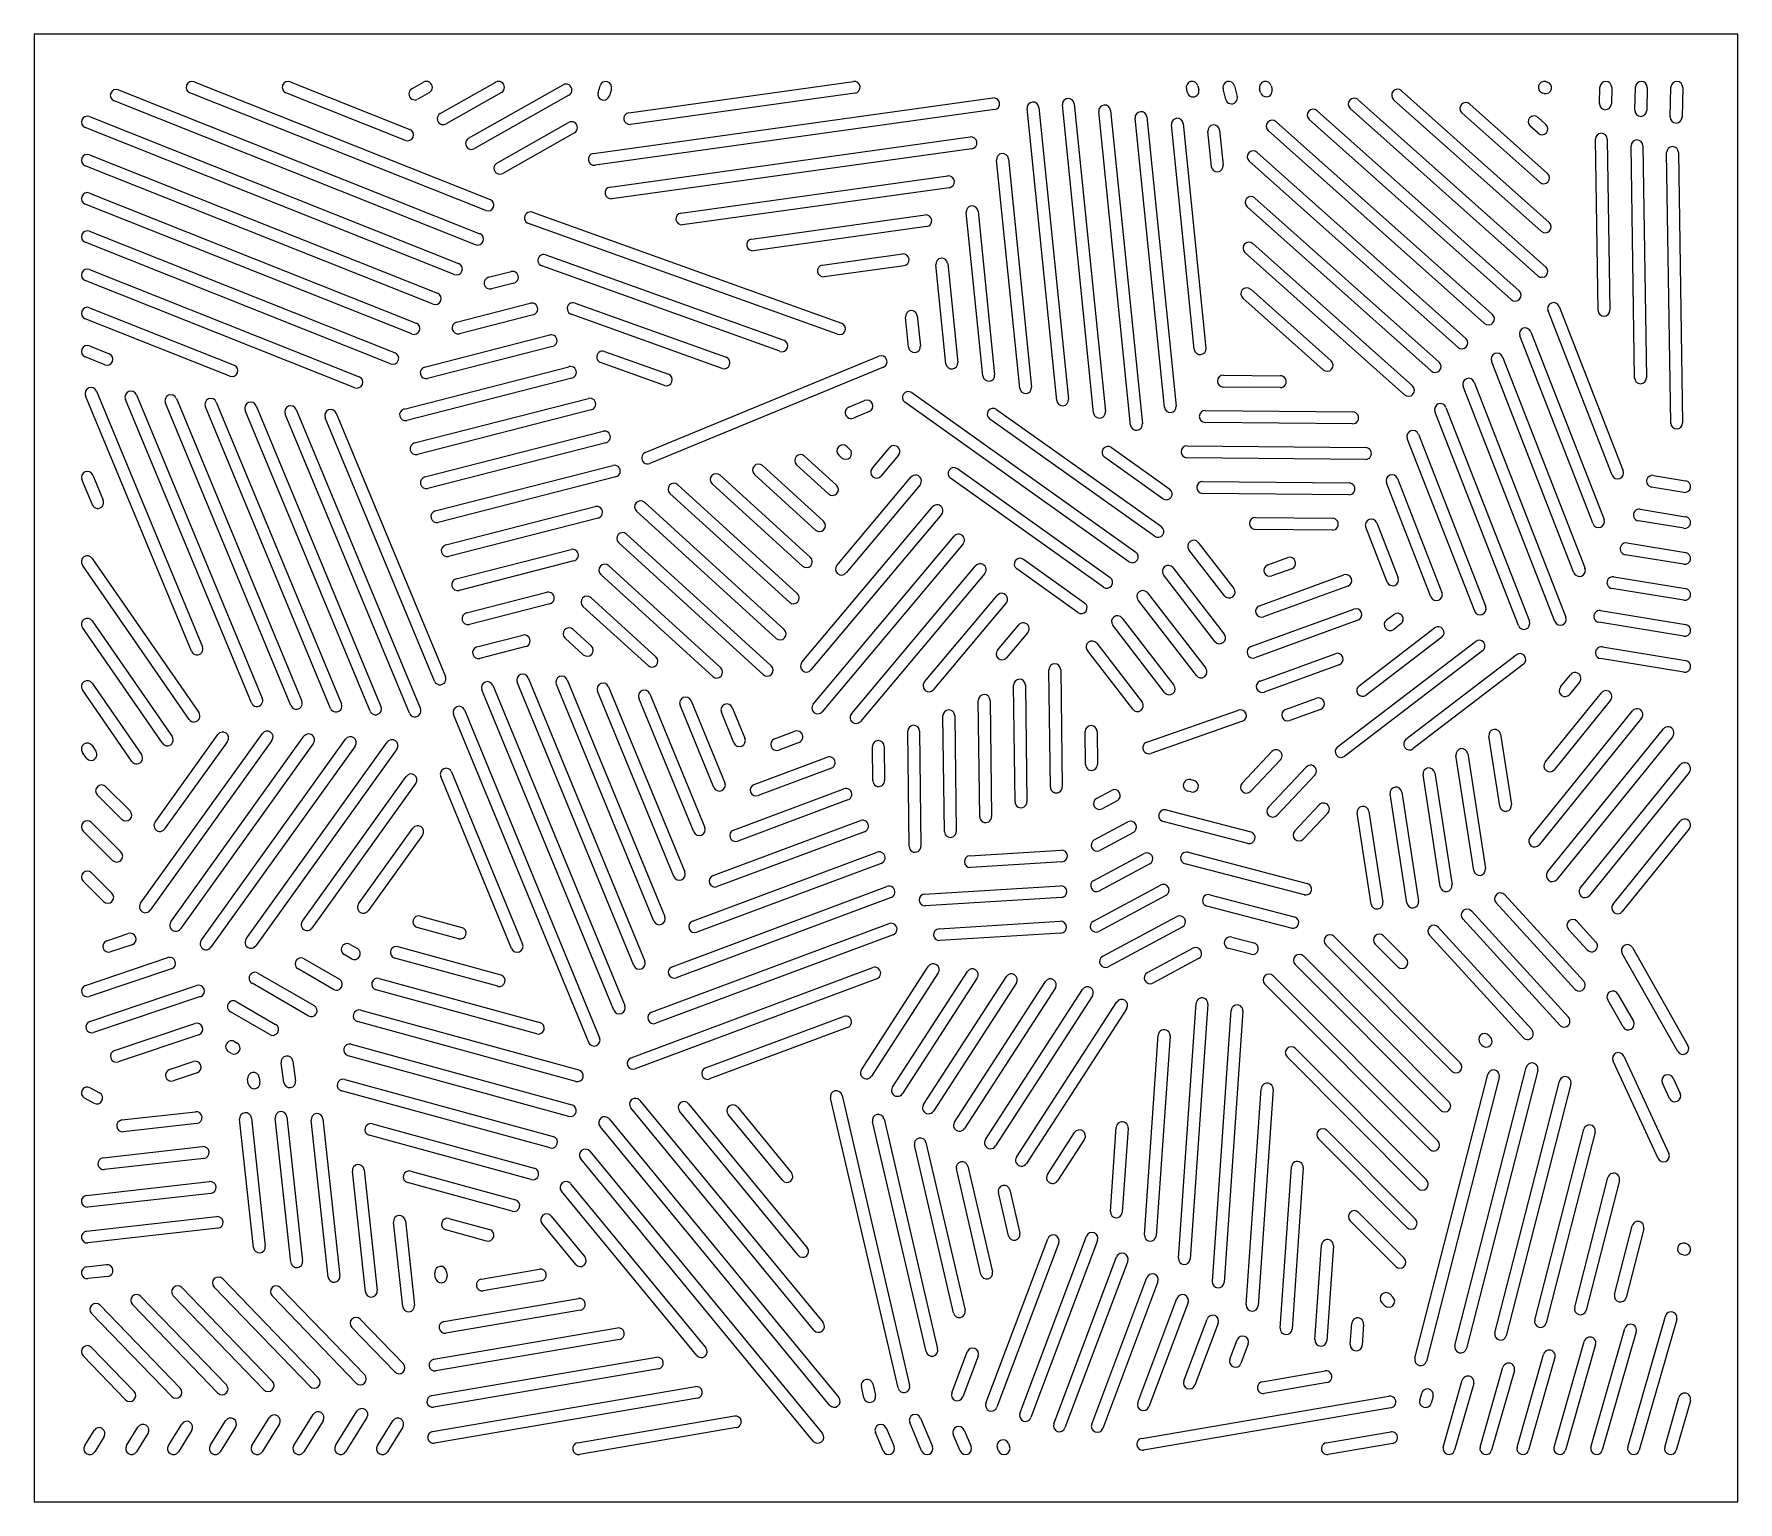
# Model space of a CAD drawing. Header units: inches. Extents: x 0 to 36, y 0 to 31.
import ezdxf

# ---------------------------------------------------------------- set-up
doc = ezdxf.new("R2010")
doc.units = ezdxf.units.IN
doc.layers.add('PROFILE', color=1, linetype='Continuous')
doc.layers.add('SLOTS', color=3, linetype='Continuous')

msp = doc.modelspace()

# ---------------------------------------------------------------- linework, layer by layer
at = {"layer": 'PROFILE'}
msp.add_lwpolyline([(0, 0), (36, 0), (36, 31), (0, 31)], close=True, dxfattribs=at)
at = {"layer": 'SLOTS'}
for p, q in [((3.384, 29.991), (9.638, 27.505)), ((5.414, 29.991), (7.94, 28.987)), ((7.982, 29.844), (8.229, 29.984)), ((8.581, 29.322), (9.753, 29.984)), ((9.18, 28.799), (11.178, 29.927)), ((11.916, 29.766), (11.959, 29.91)), ((12.565, 29.339), (17.311, 29.999)), ((24.59, 29.906), (24.609, 29.829)), ((25.363, 29.906), (25.42, 29.681)), ((26.137, 29.906), (26.156, 29.831)), ((31.938, 29.996), (31.971, 29.988)), ((9.327, 26.552), (1.69, 29.589)), ((1.782, 29.821), (9.419, 26.785)), ((9.546, 27.273), (3.292, 29.759)), ((7.847, 28.755), (5.322, 29.759)), ((8.352, 29.766), (8.105, 29.627)), ((9.876, 29.766), (8.704, 29.104)), ((11.301, 29.71), (9.303, 28.581)), ((11.818, 28.478), (20.259, 29.651)), ((12.199, 29.84), (12.156, 29.695)), ((17.345, 29.751), (12.599, 29.091)), ((21.975, 29.529), (22.636, 23.028)), ((24.367, 29.768), (24.347, 29.844)), ((25.178, 29.62), (25.121, 29.844)), ((25.914, 29.769), (25.895, 29.844)), ((27.975, 29.615), (31.941, 26.081)), ((31.846, 26.836), (28.726, 29.615)), ((28.892, 29.802), (32.012, 27.022)), ((30.334, 29.522), (31.978, 28.057)), ((31.909, 29.746), (31.877, 29.754)), ((33.076, 29.531), (33.084, 29.878)), ((33.334, 29.872), (33.326, 29.525)), ((33.823, 29.39), (33.834, 29.878)), ((34.084, 29.872), (34.073, 29.385)), ((34.57, 29.249), (34.584, 29.878)), ((34.834, 29.872), (34.82, 29.244)), ((1.171, 29.257), (8.971, 26.156)), ((20.294, 29.404), (11.852, 28.23)), ((21.607, 23.262), (20.981, 29.427)), ((21.229, 29.452), (21.855, 23.287)), ((22.387, 23.003), (21.727, 29.504)), ((23.167, 22.744), (22.495, 29.364)), ((22.743, 29.389), (23.416, 22.769)), ((23.883, 23.119), (23.263, 29.224)), ((23.511, 29.249), (24.131, 23.144)), ((31.211, 25.392), (26.942, 29.196)), ((27.108, 29.382), (31.377, 25.579)), ((31.775, 25.895), (27.808, 29.428)), ((31.812, 27.871), (30.168, 29.335)), ((31.777, 29.241), (31.944, 29.092)), ((8.879, 25.924), (1.079, 29.024)), ((9.779, 28.276), (11.295, 29.132)), ((11.418, 28.915), (9.902, 28.058)), ((12.173, 27.77), (19.781, 28.828)), ((24.512, 24.343), (24.031, 29.084)), ((24.28, 29.109), (24.761, 24.368)), ((24.874, 28.204), (24.799, 28.944)), ((25.048, 28.969), (25.123, 28.229)), ((30.648, 24.89), (26.076, 28.963)), ((26.242, 29.15), (30.814, 25.076)), ((31.777, 28.906), (31.61, 29.055)), ((1.171, 28.45), (8.523, 25.527)), ((19.816, 28.58), (12.207, 27.522)), ((25.841, 28.502), (30.251, 24.574)), ((33.044, 25.164), (32.99, 28.779)), ((33.239, 28.783), (33.294, 25.168)), ((33.815, 23.738), (33.742, 28.638)), ((33.992, 28.641), (34.065, 23.742)), ((34.58, 22.783), (34.494, 28.496)), ((34.744, 28.5), (34.829, 22.787)), ((8.431, 25.295), (1.079, 28.217)), ((20.826, 23.521), (20.337, 28.34)), ((20.586, 28.365), (21.075, 23.546)), ((30.084, 24.387), (25.675, 28.315)), ((13.668, 27.221), (19.303, 28.004)), ((19.337, 27.756), (13.702, 26.973)), ((7.982, 24.666), (1.079, 27.41)), ((1.171, 27.643), (8.075, 24.898)), ((25.796, 27.538), (29.687, 24.071)), ((16.976, 24.659), (10.445, 27.001)), ((10.53, 27.237), (17.061, 24.894)), ((15.163, 26.671), (18.825, 27.18)), ((20.046, 23.78), (19.696, 27.234)), ((19.944, 27.26), (20.295, 23.805)), ((29.521, 23.885), (25.63, 27.351)), ((1.171, 26.836), (7.626, 24.269)), ((18.859, 26.933), (15.197, 26.424)), ((7.534, 24.037), (1.079, 26.603)), ((10.811, 26.339), (15.841, 24.535)), ((16.658, 26.122), (18.347, 26.357)), ((28.957, 23.382), (25.585, 26.387)), ((25.751, 26.574), (29.124, 23.569)), ((1.171, 26.028), (6.867, 23.764)), ((9.602, 25.863), (10.077, 25.984)), ((15.756, 24.3), (10.726, 26.104)), ((18.381, 26.109), (16.692, 25.874)), ((19.266, 24.039), (19.054, 26.129)), ((19.303, 26.154), (19.515, 24.065)), ((6.775, 23.532), (1.079, 25.796)), ((10.139, 25.742), (9.664, 25.621)), ((25.705, 25.61), (27.405, 24.096)), ((1.171, 25.221), (4.226, 24.007)), ((8.927, 24.915), (10.485, 25.315)), ((11.433, 25.319), (14.621, 24.176)), ((27.238, 23.909), (25.539, 25.423)), ((32.22, 25.248), (33.575, 21.777)), ((4.134, 23.774), (1.079, 24.989)), ((10.548, 25.073), (8.989, 24.673)), ((14.537, 23.94), (11.348, 25.084)), ((18.477, 24.386), (18.412, 25.024)), ((18.661, 25.049), (18.726, 24.412)), ((33.342, 21.686), (31.988, 25.157)), ((8.252, 23.968), (10.894, 24.645)), ((32.939, 20.656), (31.39, 24.625)), ((31.623, 24.715), (33.172, 20.746)), ((1.493, 24.017), (1.079, 24.182)), ((1.171, 24.414), (1.586, 24.249)), ((10.956, 24.403), (8.314, 23.726)), ((12.055, 24.299), (13.401, 23.816)), ((12.914, 22.161), (17.85, 24.195)), ((31.026, 24.183), (32.769, 19.715)), ((7.817, 23.082), (11.302, 23.976)), ((13.317, 23.581), (11.97, 24.064)), ((17.945, 23.963), (13.009, 21.93)), ((25.129, 23.796), (26.332, 23.785)), ((32.536, 19.625), (30.793, 24.092)), ((1.317, 23.459), (3.558, 18.06)), ((11.364, 23.734), (7.879, 22.84)), ((18.543, 23.428), (23.277, 20.061)), ((26.33, 23.535), (25.127, 23.546)), ((32.133, 18.594), (30.196, 23.559)), ((30.429, 23.65), (32.366, 18.685)), ((3.327, 17.964), (1.087, 23.363)), ((4.591, 16.876), (1.931, 23.286)), ((2.162, 23.381), (4.822, 16.972)), ((5.427, 16.818), (2.775, 23.208)), ((3.006, 23.304), (5.658, 16.914)), ((6.263, 16.76), (3.619, 23.13)), ((3.85, 23.226), (6.494, 16.856)), ((7.099, 16.702), (4.463, 23.053)), ((4.694, 23.149), (7.33, 16.797)), ((5.539, 23.071), (8.162, 16.751)), ((8.037, 22.364), (11.711, 23.306)), ((11.773, 23.064), (8.099, 22.122)), ((17.216, 23.122), (17.548, 23.259)), ((23.132, 19.857), (18.399, 23.225)), ((20.336, 23.073), (23.818, 20.597)), ((24.745, 23.05), (27.861, 23.02)), ((29.832, 23.117), (31.594, 18.599)), ((7.931, 16.655), (5.308, 22.975)), ((8.461, 17.335), (6.152, 22.898)), ((6.383, 22.993), (8.691, 17.431)), ((17.643, 23.028), (17.311, 22.891)), ((23.673, 20.393), (20.191, 22.87)), ((27.859, 22.77), (24.743, 22.8)), ((31.362, 18.508), (29.599, 23.027)), ((8.257, 21.646), (12.021, 22.612)), ((12.083, 22.37), (8.319, 21.404)), ((30.438, 18.811), (29.015, 22.46)), ((29.248, 22.551), (30.671, 18.902)), ((16.28, 22.088), (16.955, 21.474)), ((17.062, 22.052), (17.004, 22.105)), ((17.172, 22.29), (17.231, 22.237)), ((17.705, 21.828), (18.072, 22.265)), ((18.264, 22.104), (17.896, 21.667)), ((23.85, 21.188), (22.618, 22.064)), ((22.763, 22.267), (23.995, 21.391)), ((28.131, 22.017), (24.359, 22.054)), ((24.361, 22.304), (28.133, 22.267)), ((1.24, 21.688), (1.462, 21.155)), ((8.477, 20.928), (12.23, 21.891)), ((12.292, 21.649), (8.539, 20.686)), ((14.496, 21.683), (16.402, 19.948)), ((16.51, 20.526), (15.22, 21.701)), ((15.388, 21.886), (16.679, 20.711)), ((16.786, 21.289), (16.112, 21.903)), ((16.964, 19.78), (18.528, 21.641)), ((22.592, 19.321), (19.363, 21.618)), ((19.508, 21.822), (22.737, 19.525)), ((28.808, 21.614), (29.747, 19.206)), ((34.215, 21.68), (34.895, 21.568)), ((1.231, 21.059), (1.01, 21.592)), ((15.958, 19), (13.436, 21.296)), ((13.604, 21.481), (16.126, 19.185)), ((16.234, 19.763), (14.328, 21.499)), ((18.719, 21.48), (17.155, 19.619)), ((27.781, 21.27), (24.688, 21.3)), ((24.69, 21.55), (27.783, 21.52)), ((29.515, 19.115), (28.575, 21.523)), ((34.855, 21.322), (34.175, 21.433)), ((8.697, 20.211), (11.855, 21.02)), ((15.682, 18.237), (12.729, 20.926)), ((12.897, 21.111), (15.85, 18.422)), ((16.222, 17.732), (18.983, 21.017)), ((33.936, 20.966), (34.895, 20.808)), ((11.917, 20.778), (8.759, 19.968)), ((19.174, 20.856), (16.414, 17.571)), ((27.431, 20.524), (25.804, 20.54)), ((25.807, 20.79), (27.433, 20.774)), ((28.588, 19.427), (28.136, 20.586)), ((28.369, 20.677), (28.821, 19.518)), ((34.855, 20.562), (33.896, 20.719)), ((15.406, 17.475), (12.352, 20.255)), ((12.52, 20.44), (15.574, 17.659)), ((16.46, 16.849), (19.438, 20.393)), ((19.63, 20.233), (16.651, 16.688)), ((24.598, 20.263), (25.349, 19.292)), ((33.657, 20.252), (34.895, 20.048)), ((1.228, 19.927), (3.481, 16.669)), ((8.917, 19.493), (11.345, 20.116)), ((11.407, 19.873), (8.979, 19.251)), ((20.906, 19.907), (22.197, 18.989)), ((25.151, 19.139), (24.401, 20.111)), ((26.068, 19.791), (26.487, 19.944)), ((34.855, 19.802), (33.616, 20.005)), ((3.276, 16.527), (1.022, 19.784)), ((14.339, 17.432), (11.974, 19.585)), ((12.142, 19.769), (14.507, 17.617)), ((17.268, 16.645), (19.894, 19.77)), ((20.085, 19.609), (17.46, 16.484)), ((22.052, 18.785), (20.761, 19.703)), ((24.951, 18.171), (23.864, 19.578)), ((24.062, 19.731), (25.148, 18.324)), ((25.889, 18.928), (27.672, 19.577)), ((26.573, 19.709), (26.153, 19.556)), ((33.378, 19.537), (34.895, 19.288)), ((9.137, 18.775), (10.836, 19.211)), ((11.765, 19.099), (13.14, 17.847)), ((18.812, 17.317), (20.349, 19.146)), ((23.525, 19.199), (24.756, 17.605)), ((27.757, 19.342), (25.975, 18.693)), ((34.855, 19.042), (33.337, 19.291)), ((10.898, 18.968), (9.2, 18.533)), ((12.972, 17.662), (11.597, 18.914)), ((20.541, 18.985), (19.004, 17.156)), ((24.558, 17.452), (23.327, 19.046)), ((25.711, 18.065), (27.884, 18.856)), ((28.575, 18.626), (28.727, 18.742)), ((33.099, 18.823), (34.895, 18.528)), ((2.712, 16.023), (1.022, 18.466)), ((1.228, 18.608), (2.918, 16.165)), ((11.387, 18.428), (11.773, 18.077)), ((20.356, 17.988), (20.805, 18.522)), ((20.996, 18.361), (20.548, 17.827)), ((23.885, 17.096), (22.791, 18.514)), ((22.989, 18.667), (24.083, 17.249)), ((27.969, 18.621), (25.796, 17.83)), ((27.994, 17.237), (29.591, 18.458)), ((28.879, 18.544), (28.727, 18.427)), ((34.855, 18.282), (33.058, 18.577)), ((9.358, 18.057), (10.326, 18.306)), ((10.389, 18.063), (9.42, 17.815)), ((11.605, 17.892), (11.219, 18.243)), ((22.452, 18.134), (23.411, 16.893)), ((27.541, 15.947), (30.454, 18.174)), ((29.743, 18.26), (28.146, 17.038)), ((33.136, 18.057), (34.895, 17.768)), ((23.213, 16.74), (22.254, 17.981)), ((25.905, 17.337), (27.49, 17.914)), ((27.575, 17.679), (25.991, 17.103)), ((30.606, 17.976), (27.693, 15.748)), ((28.986, 16.108), (31.318, 17.891)), ((31.47, 17.692), (29.138, 15.909)), ((34.855, 17.522), (33.095, 17.81)), ((1.228, 17.29), (2.271, 15.782)), ((12.671, 11.327), (10.206, 17.31)), ((10.437, 17.405), (12.902, 11.423)), ((11.266, 17.362), (13.326, 12.363)), ((21.473, 15.096), (21.442, 17.573)), ((21.692, 17.577), (21.723, 15.1)), ((32.25, 17.211), (32.46, 17.47)), ((32.654, 17.312), (32.444, 17.053)), ((2.066, 15.639), (1.022, 17.148)), ((12.247, 10.386), (9.46, 17.151)), ((9.691, 17.247), (12.479, 10.482)), ((13.094, 12.268), (11.035, 17.267)), ((13.518, 13.209), (11.906, 17.12)), ((12.138, 17.216), (13.749, 13.304)), ((13.941, 14.15), (12.778, 16.974)), ((13.009, 17.069), (14.173, 14.245)), ((13.881, 16.922), (14.596, 15.186)), ((19.981, 14.471), (19.95, 16.924)), ((20.2, 16.928), (20.231, 14.474)), ((20.727, 14.784), (20.696, 17.249)), ((20.946, 17.252), (20.977, 14.787)), ((26.444, 16.735), (27.095, 16.972)), ((31.928, 15.622), (33.116, 17.088)), ((33.31, 16.931), (32.122, 15.465)), ((11.718, 9.704), (8.863, 16.632)), ((9.094, 16.727), (11.949, 9.799)), ((14.365, 15.091), (13.65, 16.827)), ((14.788, 16.032), (14.521, 16.68)), ((14.752, 16.775), (15.02, 16.127)), ((19.235, 14.158), (19.204, 16.6)), ((19.454, 16.603), (19.485, 14.161)), ((23.51, 16.045), (25.451, 16.723)), ((27.181, 16.738), (26.53, 16.501)), ((31.607, 14.034), (33.772, 16.706)), ((2.248, 12.642), (4.823, 16.23)), ((2.556, 14.358), (3.884, 16.207)), ((15.646, 16.114), (16.077, 16.275)), ((18.489, 13.846), (18.458, 16.276)), ((18.708, 16.279), (18.739, 13.849)), ((22.217, 15.572), (22.209, 16.269)), ((22.459, 16.272), (22.467, 15.575)), ((25.533, 16.487), (23.593, 15.809)), ((30.986, 16.212), (31.215, 14.729)), ((33.966, 16.549), (31.801, 13.877)), ((31.98, 13.304), (34.428, 16.325)), ((1.228, 15.972), (1.307, 15.858)), ((5.026, 16.084), (2.451, 12.497)), ((4.087, 16.062), (2.759, 14.212)), ((2.89, 12.251), (5.703, 16.169)), ((5.906, 16.023), (3.093, 12.105)), ((3.532, 11.859), (6.582, 16.108)), ((6.785, 15.962), (3.735, 11.713)), ((4.479, 11.892), (7.461, 16.046)), ((7.664, 15.901), (4.682, 11.747)), ((16.164, 16.04), (15.733, 15.88)), ((17.721, 15.232), (17.712, 15.951)), ((17.962, 15.954), (17.971, 15.236)), ((25.524, 15.18), (26.155, 15.847)), ((30.968, 14.691), (30.739, 16.173)), ((34.622, 16.168), (32.174, 13.146)), ((1.101, 15.715), (1.022, 15.83)), ((15.213, 15.152), (16.757, 15.728)), ((16.845, 15.494), (15.3, 14.918)), ((26.336, 15.675), (25.706, 15.008)), ((26.08, 14.676), (26.878, 15.52)), ((30.418, 13.337), (30.043, 15.766)), ((30.29, 15.804), (30.665, 13.375)), ((32.67, 12.965), (34.778, 15.565)), ((5.668, 12.262), (7.865, 15.323)), ((8.068, 15.177), (5.871, 12.116)), ((10.09, 11.685), (8.592, 15.321)), ((8.823, 15.416), (10.321, 11.78)), ((24.439, 15.254), (24.508, 15.236)), ((27.06, 15.349), (26.262, 14.504)), ((29.712, 12.994), (29.347, 15.359)), ((29.594, 15.397), (29.959, 13.032)), ((34.972, 15.408), (32.865, 12.807)), ((1.85, 14.417), (1.338, 14.928)), ((1.514, 15.105), (2.027, 14.595)), ((14.78, 14.19), (17.109, 15.059)), ((17.196, 14.825), (14.867, 13.956)), ((22.449, 14.858), (22.766, 15.028)), ((22.884, 14.808), (22.568, 14.638)), ((24.445, 14.994), (24.376, 15.012)), ((29.006, 12.652), (28.651, 14.952)), ((28.898, 14.99), (29.253, 12.69)), ((23.92, 14.614), (25.705, 14.15)), ((26.635, 14.172), (27.154, 14.72)), ((27.336, 14.549), (26.817, 14)), ((28.251, 12.627), (27.955, 14.545)), ((28.202, 14.583), (28.498, 12.665)), ((1.659, 13.549), (1.037, 14.169)), ((1.213, 14.346), (1.836, 13.726)), ((6.857, 12.632), (8.004, 14.23)), ((8.207, 14.084), (7.06, 12.486)), ((14.347, 13.228), (17.461, 14.39)), ((17.548, 14.155), (14.434, 12.994)), ((22.4, 13.981), (23.11, 14.362)), ((23.228, 14.141), (22.518, 13.761)), ((25.642, 13.908), (23.857, 14.372)), ((33.361, 12.626), (34.778, 14.374)), ((34.972, 14.217), (33.555, 12.468)), ((13.914, 12.266), (17.813, 13.72)), ((19.773, 13.648), (21.699, 13.766)), ((22.39, 13.125), (23.454, 13.695)), ((24.381, 13.719), (26.902, 13.064)), ((17.9, 13.486), (14.001, 12.032)), ((21.714, 13.517), (19.789, 13.398)), ((23.572, 13.475), (22.509, 12.904)), ((26.839, 12.822), (24.318, 13.477)), ((1.469, 12.681), (1.037, 13.111)), ((1.213, 13.288), (1.645, 12.858)), ((13.481, 11.304), (18.019, 12.997)), ((18.816, 12.838), (21.69, 13.014)), ((22.381, 12.268), (23.798, 13.028)), ((18.106, 12.763), (13.568, 11.07)), ((21.706, 12.765), (18.831, 12.588)), ((23.916, 12.808), (22.499, 12.048)), ((24.843, 12.824), (26.627, 12.36)), ((32.557, 10.828), (30.891, 12.653)), ((31.075, 12.821), (32.742, 10.997)), ((8.162, 12.374), (9.037, 12.134)), ((19.12, 12.105), (21.682, 12.262)), ((22.578, 11.523), (24.142, 12.362)), ((26.564, 12.118), (24.78, 12.582)), ((32.235, 10.069), (30.187, 12.311)), ((30.372, 12.48), (32.419, 10.238)), ((32.603, 12.261), (33.001, 11.825)), ((1.537, 11.852), (1.99, 12.005)), ((8.971, 11.893), (8.096, 12.133)), ((13.048, 10.342), (18.065, 12.213)), ((18.152, 11.979), (13.135, 10.108)), ((21.697, 12.013), (19.136, 11.855)), ((24.26, 12.141), (22.697, 11.303)), ((25.305, 11.929), (25.773, 11.807)), ((27.469, 11.941), (30.132, 9.272)), ((28.512, 11.958), (28.991, 11.478)), ((31.459, 9.806), (29.483, 11.969)), ((29.668, 12.138), (31.644, 9.974)), ((32.816, 11.657), (32.418, 12.092)), ((2.07, 11.768), (1.616, 11.615)), ((6.705, 11.47), (6.553, 11.559)), ((6.678, 11.775), (6.83, 11.687)), ((7.686, 11.727), (9.862, 11.13)), ((23.523, 11.179), (24.486, 11.695)), ((25.71, 11.565), (25.242, 11.687)), ((26.825, 11.525), (29.895, 8.448)), ((29.955, 9.096), (27.292, 11.765)), ((28.814, 11.301), (28.335, 11.781)), ((34.728, 9.515), (33.555, 11.583)), ((33.773, 11.706), (34.945, 9.638)), ((1.085, 10.909), (2.826, 11.495)), ((2.906, 11.258), (1.165, 10.672)), ((4.73, 11.169), (5.917, 10.482)), ((6.326, 10.823), (5.579, 11.256)), ((5.704, 11.472), (6.451, 11.04)), ((9.796, 10.889), (7.62, 11.486)), ((12.615, 9.38), (17.72, 11.284)), ((17.482, 9.127), (18.894, 11.309)), ((19.104, 11.173), (17.692, 8.991)), ((18.137, 8.759), (19.719, 11.203)), ((24.604, 11.475), (23.641, 10.958)), ((29.718, 8.271), (26.648, 11.348)), ((1.177, 10.148), (3.434, 10.908)), ((5.792, 10.266), (4.605, 10.953)), ((10.621, 9.885), (7.227, 10.816)), ((7.293, 11.057), (10.687, 10.126)), ((17.807, 11.05), (12.702, 9.146)), ((19.929, 11.067), (18.347, 8.623)), ((18.792, 8.39), (20.544, 11.097)), ((20.754, 10.961), (19.001, 8.254)), ((19.446, 8.021), (21.369, 10.991)), ((21.579, 10.855), (19.656, 7.886)), ((20.101, 7.653), (22.152, 10.821)), ((29.481, 7.447), (26.004, 10.932)), ((26.181, 11.109), (29.658, 7.623)), ((3.513, 10.671), (1.257, 9.911)), ((4.272, 10.567), (5.104, 10.086)), ((22.362, 10.686), (20.311, 7.517)), ((20.756, 7.284), (22.875, 10.558)), ((24.177, 5.147), (24.552, 10.53)), ((24.801, 10.513), (24.427, 5.129)), ((33.573, 10.031), (33.249, 10.603)), ((33.466, 10.726), (33.791, 10.154)), ((1.698, 9.532), (3.398, 10.105)), ((4.978, 9.87), (4.147, 10.351)), ((11.446, 8.881), (6.834, 10.146)), ((6.901, 10.387), (11.512, 9.122)), ((14.187, 9.166), (17.102, 10.253)), ((23.085, 10.422), (20.966, 7.148)), ((24.895, 4.654), (25.293, 10.379)), ((25.542, 10.361), (25.144, 4.636)), ((3.478, 9.868), (1.777, 9.295)), ((4.235, 9.722), (4.29, 9.69)), ((17.19, 10.019), (14.274, 8.932)), ((23.46, 5.64), (23.753, 9.857)), ((24.002, 9.84), (23.709, 5.622)), ((30.74, 9.852), (30.773, 9.815)), ((4.165, 9.474), (4.11, 9.506)), ((11.299, 8.143), (6.633, 9.423)), ((6.699, 9.664), (11.365, 8.385)), ((29.245, 6.622), (26.473, 9.4)), ((26.65, 9.576), (29.422, 6.799)), ((30.589, 9.647), (30.555, 9.684)), ((33.589, 9.416), (34.539, 7.358)), ((2.86, 9.132), (3.363, 9.301)), ((3.443, 9.064), (2.939, 8.895)), ((5.279, 8.859), (5.22, 9.273)), ((5.467, 9.309), (5.527, 8.894)), ((29.177, 3.034), (30.716, 9.028)), ((30.021, 3.303), (31.528, 9.177)), ((31.77, 9.114), (30.263, 3.241)), ((34.312, 7.253), (33.362, 9.311)), ((1.185, 8.748), (1.384, 8.638)), ((4.525, 8.833), (4.511, 8.929)), ((4.759, 8.964), (4.773, 8.868)), ((10.901, 7.475), (6.497, 8.683)), ((6.564, 8.924), (10.967, 7.716)), ((25.612, 4.161), (25.93, 8.727)), ((26.179, 8.71), (25.862, 4.144)), ((30.958, 8.966), (29.419, 2.972)), ((30.864, 3.572), (32.229, 8.888)), ((32.471, 8.826), (31.106, 3.51)), ((34.553, 8.521), (34.403, 8.845)), ((34.63, 8.95), (34.78, 8.626)), ((1.263, 8.419), (1.065, 8.529)), ((16.477, 3.627), (12.609, 8.32)), ((12.802, 8.479), (16.67, 3.786)), ((13.83, 8.41), (16.337, 5.369)), ((14.859, 8.341), (16.004, 6.952)), ((18.256, 2.406), (16.828, 8.529)), ((17.071, 8.586), (18.499, 2.463)), ((1.856, 8.066), (3.41, 8.241)), ((3.438, 7.993), (1.884, 7.818)), ((4.637, 5.371), (4.343, 8.08)), ((4.592, 8.107), (4.886, 5.398)), ((5.425, 5.06), (5.095, 8.106)), ((5.343, 8.133), (5.674, 5.087)), ((6.214, 4.749), (5.854, 8.064)), ((6.102, 8.091), (6.462, 4.776)), ((7.148, 7.986), (10.568, 7.048)), ((16.809, 2.044), (11.958, 7.931)), ((12.15, 8.09), (17.002, 2.203)), ((16.144, 5.21), (13.637, 8.251)), ((15.811, 6.793), (14.666, 8.182)), ((18.847, 3.174), (17.714, 8.03)), ((17.958, 8.087), (19.09, 3.231)), ((10.502, 6.807), (7.081, 7.745)), ((18.844, 7.588), (19.67, 4.047)), ((21.411, 6.916), (21.984, 7.8)), ((22.193, 7.664), (21.621, 6.78)), ((22.742, 6.133), (22.866, 7.911)), ((23.115, 7.894), (22.991, 6.115)), ((29.008, 5.798), (27.141, 7.669)), ((27.318, 7.846), (29.185, 5.974)), ((31.707, 3.841), (32.741, 7.869)), ((32.983, 7.807), (31.949, 3.779)), ((1.458, 7.267), (3.559, 7.503)), ((3.587, 7.255), (1.486, 7.019)), ((16.463, 1.285), (11.55, 7.246)), ((11.743, 7.405), (16.656, 1.444)), ((19.427, 3.99), (18.601, 7.531)), ((7.002, 4.438), (6.725, 6.988)), ((6.974, 7.014), (7.25, 4.465)), ((7.957, 6.986), (10.17, 6.379)), ((20.007, 4.806), (19.487, 7.032)), ((19.731, 7.089), (20.25, 4.862)), ((26.33, 3.668), (26.567, 7.076)), ((26.816, 7.058), (26.579, 3.651)), ((32.551, 4.11), (33.254, 6.85)), ((1.111, 6.473), (3.708, 6.765)), ((3.736, 6.517), (1.139, 6.225)), ((10.104, 6.138), (7.891, 6.745)), ((14, 3.094), (11.142, 6.562)), ((11.335, 6.721), (14.193, 3.253)), ((20.587, 5.621), (20.374, 6.533)), ((20.617, 6.59), (20.83, 5.678)), ((33.496, 6.788), (32.793, 4.047)), ((1.111, 5.718), (3.857, 6.027)), ((3.885, 5.779), (1.139, 5.47)), ((7.79, 4.126), (7.596, 5.911)), ((7.845, 5.938), (8.038, 4.153)), ((8.766, 5.987), (9.624, 5.751)), ((11.444, 5.016), (10.734, 5.878)), ((10.927, 6.037), (11.637, 5.175)), ((28.771, 4.973), (27.808, 5.938)), ((27.985, 6.115), (28.948, 5.15)), ((33.394, 4.378), (33.767, 5.83)), ((34.009, 5.768), (33.636, 4.316)), ((9.557, 5.51), (8.7, 5.746)), ((20.11, 2.087), (21.416, 5.559)), ((21.65, 5.471), (20.344, 1.999)), ((20.829, 1.868), (22.237, 5.611)), ((22.471, 5.523), (21.063, 1.78)), ((27.064, 3.422), (27.204, 5.424)), ((27.453, 5.407), (27.314, 3.405)), ((34.883, 5.463), (34.91, 5.455)), ((21.548, 1.649), (22.873, 5.173)), ((23.107, 5.085), (21.782, 1.561)), ((34.84, 5.215), (34.813, 5.223)), ((1.111, 4.964), (1.528, 5.011)), ((1.556, 4.762), (1.139, 4.715)), ((3.985, 4.712), (6.011, 2.613)), ((8.478, 4.738), (8.467, 4.835)), ((8.716, 4.862), (8.726, 4.765)), ((9.449, 4.705), (10.676, 4.915)), ((22.346, 1.641), (23.51, 4.736)), ((2.258, 4.341), (4.063, 2.472)), ((4.857, 2.369), (2.942, 4.353)), ((3.122, 4.526), (5.037, 2.542)), ((5.831, 2.439), (3.805, 4.538)), ((6.806, 2.51), (5.029, 4.35)), ((5.209, 4.524), (6.985, 2.684)), ((10.718, 4.668), (9.491, 4.459)), ((23.744, 4.648), (22.58, 1.553)), ((28.652, 4.384), (28.711, 4.325)), ((2.909, 2.228), (1.215, 3.982)), ((1.395, 4.155), (3.088, 2.401)), ((3.883, 2.298), (2.079, 4.167)), ((8.661, 3.81), (11.5, 4.295)), ((11.542, 4.048), (8.703, 3.564)), ((23.319, 2.098), (24.147, 4.298)), ((24.381, 4.21), (23.553, 2.01)), ((28.534, 4.149), (28.475, 4.208)), ((7.622, 2.744), (6.713, 3.685)), ((6.893, 3.859), (7.802, 2.918)), ((8.448, 3.013), (12.325, 3.675)), ((24.292, 2.555), (24.784, 3.861)), ((25.018, 3.773), (24.526, 2.467)), ((27.809, 3.322), (27.841, 3.773)), ((28.09, 3.755), (28.059, 3.304)), ((32.894, 1.159), (33.612, 3.664)), ((33.674, 1.159), (34.467, 3.924)), ((34.707, 3.855), (33.915, 1.091)), ((1.215, 3.262), (2.114, 2.331)), ((12.367, 3.428), (8.49, 2.766)), ((25.266, 3.012), (25.42, 3.423)), ((25.654, 3.335), (25.5, 2.924)), ((32.114, 1.159), (32.753, 3.39)), ((32.994, 3.321), (32.354, 1.091)), ((33.852, 3.595), (33.134, 1.091)), ((1.934, 2.157), (1.035, 3.088)), ((8.404, 2.244), (13.149, 3.055)), ((19.391, 2.306), (19.715, 3.167)), ((19.949, 3.079), (19.625, 2.218)), ((31.334, 1.159), (31.895, 3.116)), ((32.135, 3.047), (31.574, 1.091)), ((13.191, 2.808), (8.446, 1.998)), ((25.95, 2.539), (27.276, 2.765)), ((29.773, 1.159), (30.177, 2.569)), ((30.554, 1.159), (31.036, 2.843)), ((31.276, 2.774), (30.794, 1.091)), ((8.42, 1.486), (13.974, 2.435)), ((14.016, 2.188), (8.462, 1.24)), ((17.535, 2.197), (17.479, 2.434)), ((17.723, 2.491), (17.778, 2.254)), ((23.402, 1.342), (28.626, 2.235)), ((27.318, 2.519), (25.992, 2.292)), ((29.278, 2.152), (29.319, 2.295)), ((29.559, 2.226), (29.518, 2.084)), ((30.418, 2.5), (30.014, 1.091)), ((34.455, 1.159), (34.755, 2.207)), ((5.487, 1.191), (5.895, 1.846)), ((6.371, 1.191), (6.82, 1.913)), ((11.482, 1.248), (14.799, 1.815)), ((28.668, 1.989), (23.444, 1.096)), ((34.995, 2.138), (34.695, 1.091)), ((1.07, 1.191), (1.269, 1.511)), ((1.954, 1.191), (2.194, 1.578)), ((2.407, 1.446), (2.166, 1.059)), ((2.837, 1.191), (3.12, 1.645)), ((3.332, 1.513), (3.049, 1.059)), ((3.721, 1.191), (4.045, 1.712)), ((4.257, 1.58), (3.933, 1.059)), ((4.604, 1.191), (4.97, 1.779)), ((5.182, 1.647), (4.816, 1.059)), ((6.107, 1.714), (5.7, 1.059)), ((7.033, 1.781), (6.583, 1.059)), ((7.254, 1.191), (7.579, 1.712)), ((7.791, 1.58), (7.467, 1.059)), ((14.841, 1.568), (11.524, 1.002)), ((17.939, 1.077), (17.776, 1.464)), ((18.007, 1.561), (18.17, 1.173)), ((18.753, 1.077), (18.501, 1.674)), ((18.732, 1.771), (18.983, 1.173)), ((19.652, 1.518), (19.797, 1.173)), ((27.303, 1.248), (28.664, 1.481)), ((1.481, 1.379), (1.282, 1.059)), ((19.566, 1.077), (19.422, 1.421)), ((20.38, 1.077), (20.355, 1.137)), ((20.585, 1.234), (20.611, 1.173)), ((28.706, 1.234), (27.345, 1.002))]:
    msp.add_line(p, q, dxfattribs=at)
for centre, start, end in [((3.338, 29.875), 68.3194, 248.3194), ((5.368, 29.875), 68.3194, 248.3194), ((8.29, 29.875), -60.529, 119.471), ((9.814, 29.875), -60.529, 119.471), ((11.239, 29.819), -60.529, 119.471), ((12.079, 29.875), -16.4808, 163.5192), ((17.328, 29.875), -82.0858, 97.9142), ((24.468, 29.875), 14.2651, 194.2651), ((25.242, 29.875), 14.2651, 194.2651), ((26.016, 29.875), 14.2651, 194.2651), ((31.908, 29.875), 75.7781, 255.7781), ((31.94, 29.867), -104.2219, 75.7781), ((33.209, 29.875), -1.2977, 178.7023), ((33.959, 29.875), -1.2977, 178.7023), ((34.709, 29.875), -1.2977, 178.7023), ((1.736, 29.705), 68.3194, 248.3194), ((8.043, 29.736), 119.471, 299.471), ((12.036, 29.73), -196.4808, -16.4808), ((20.277, 29.528), -82.0858, 97.9142), ((21.105, 29.44), 5.7987, 185.7987), ((21.851, 29.516), 5.7987, 185.7987), ((24.488, 29.798), 194.2651, 374.2651), ((25.299, 29.651), 194.2651, 374.2651), ((26.035, 29.8), 194.2651, 374.2651), ((27.891, 29.522), 48.3016, 228.3016), ((28.809, 29.709), 48.3016, 228.3016), ((30.251, 29.428), 48.3016, 228.3016), ((33.201, 29.528), -181.2977, -1.2977), ((1.125, 29.141), 68.3194, 248.3194), ((8.643, 29.213), 119.471, 299.471), ((12.582, 29.215), -262.0858, -82.0858), ((22.619, 29.376), 5.7987, 185.7987), ((23.387, 29.237), 5.7987, 185.7987), ((24.155, 29.097), 5.7987, 185.7987), ((26.159, 29.056), 48.3016, 228.3016), ((27.025, 29.289), 48.3016, 228.3016), ((31.693, 29.148), 48.3016, 228.3016), ((33.948, 29.387), -181.2977, -1.2977), ((34.695, 29.247), -181.2977, -1.2977), ((7.893, 28.871), -111.6806, 68.3194), ((11.356, 29.023), -60.529, 119.471), ((19.798, 28.704), -82.0858, 97.9142), ((24.923, 28.957), 5.7987, 185.7987), ((31.86, 28.999), 228.3016, 408.3016), ((33.114, 28.781), 0.8582, 180.8582), ((1.125, 28.334), 68.3194, 248.3194), ((9.242, 28.69), 119.471, 299.471), ((11.835, 28.354), -262.0858, -82.0858), ((20.461, 28.352), 5.7987, 185.7987), ((25.758, 28.409), 48.3016, 228.3016), ((33.867, 28.64), 0.8582, 180.8582), ((34.619, 28.498), 0.8582, 180.8582), ((9.841, 28.167), 119.471, 299.471), ((24.998, 28.216), -174.2013, 5.7987), ((12.19, 27.646), -262.0858, -82.0858), ((19.32, 27.88), -82.0858, 97.9142), ((31.895, 27.964), 228.3016, 408.3016), ((1.125, 27.526), 68.3194, 248.3194), ((9.592, 27.389), -111.6806, 68.3194), ((19.82, 27.247), 5.7987, 185.7987), ((25.713, 27.445), 48.3016, 228.3016), ((10.487, 27.119), 70.2698, 250.2698), ((13.685, 27.097), -262.0858, -82.0858), ((18.842, 27.057), -82.0858, 97.9142), ((31.929, 26.929), 228.3016, 408.3016), ((1.125, 26.719), 68.3194, 248.3194), ((9.373, 26.669), -111.6806, 68.3194), ((15.18, 26.548), -262.0858, -82.0858), ((10.768, 26.221), 70.2698, 250.2698), ((18.364, 26.233), -82.0858, 97.9142), ((25.668, 26.48), 48.3016, 228.3016), ((1.125, 25.912), 68.3194, 248.3194), ((8.925, 26.04), -111.6806, 68.3194), ((10.108, 25.863), -75.6132, 104.3868), ((16.675, 25.998), -262.0858, -82.0858), ((19.178, 26.142), 5.7987, 185.7987), ((31.858, 25.988), 228.3016, 408.3016), ((9.633, 25.742), -255.6132, -75.6132), ((25.622, 25.516), 48.3016, 228.3016), ((31.294, 25.486), 228.3016, 408.3016), ((1.125, 25.105), 68.3194, 248.3194), ((8.477, 25.411), -111.6806, 68.3194), ((10.517, 25.194), -75.6132, 104.3868), ((11.39, 25.202), 70.2698, 250.2698), ((32.104, 25.203), 21.3118, 201.3118), ((8.028, 24.782), -111.6806, 68.3194), ((8.958, 24.794), -255.6132, -75.6132), ((17.018, 24.777), -109.7302, 70.2698), ((18.537, 25.036), 5.7987, 185.7987), ((30.731, 24.983), 228.3016, 408.3016), ((33.169, 25.166), 180.8582, 360.8582), ((10.925, 24.524), -75.6132, 104.3868), ((15.799, 24.417), -109.7302, 70.2698), ((30.167, 24.48), 228.3016, 408.3016), ((31.507, 24.67), 21.3118, 201.3118), ((1.125, 24.298), 68.3194, 248.3194), ((1.539, 24.133), -111.6806, 68.3194), ((7.58, 24.153), -111.6806, 68.3194), ((12.012, 24.182), 70.2698, 250.2698), ((14.579, 24.058), -109.7302, 70.2698), ((17.898, 24.079), -67.6106, 112.3894), ((18.601, 24.399), -174.2013, 5.7987), ((24.637, 24.355), -174.2013, 5.7987), ((30.91, 24.137), 21.3118, 201.3118), ((4.18, 23.891), -111.6806, 68.3194), ((6.821, 23.648), -111.6806, 68.3194), ((8.283, 23.847), -255.6132, -75.6132), ((11.333, 23.855), -75.6132, 104.3868), ((13.359, 23.699), -109.7302, 70.2698), ((19.39, 24.052), -174.2013, 5.7987), ((20.171, 23.793), -174.2013, 5.7987), ((25.128, 23.671), 89.4409, 269.4409), ((26.331, 23.66), -90.5591, 89.4409), ((27.321, 24.003), 228.3016, 408.3016), ((29.604, 23.978), 228.3016, 408.3016), ((1.202, 23.411), 22.5392, 202.5392), ((2.046, 23.334), 22.5392, 202.5392), ((18.471, 23.326), 54.5727, 234.5727), ((20.951, 23.534), -174.2013, 5.7987), ((29.041, 23.475), 228.3016, 408.3016), ((30.312, 23.605), 21.3118, 201.3118), ((33.94, 23.74), 180.8582, 360.8582), ((2.89, 23.256), 22.5392, 202.5392), ((3.735, 23.178), 22.5392, 202.5392), ((4.579, 23.101), 22.5392, 202.5392), ((5.423, 23.023), 22.5392, 202.5392), ((6.267, 22.946), 22.5392, 202.5392), ((7.848, 22.961), -255.6132, -75.6132), ((11.742, 23.185), -75.6132, 104.3868), ((17.263, 23.006), 112.3894, 292.3894), ((17.596, 23.143), -67.6106, 112.3894), ((20.264, 22.972), 54.5727, 234.5727), ((21.731, 23.275), -174.2013, 5.7987), ((24.007, 23.132), -174.2013, 5.7987), ((24.744, 22.925), 89.4409, 269.4409), ((29.715, 23.072), 21.3118, 201.3118), ((22.511, 23.015), -174.2013, 5.7987), ((23.291, 22.756), -174.2013, 5.7987), ((27.86, 22.895), -90.5591, 89.4409), ((34.704, 22.785), 180.8582, 360.8582), ((8.068, 22.243), -255.6132, -75.6132), ((12.052, 22.491), -75.6132, 104.3868), ((17.088, 22.198), 47.6842, 227.6842), ((29.131, 22.505), 21.3118, 201.3118), ((12.962, 22.046), 112.3894, 292.3894), ((16.196, 21.995), 47.6842, 227.6842), ((17.147, 22.144), -132.3158, 47.6842), ((18.168, 22.184), -40.0417, 139.9583), ((22.691, 22.165), 54.5727, 234.5727), ((24.36, 22.179), 89.4409, 269.4409), ((28.132, 22.142), -90.5591, 89.4409), ((1.125, 21.64), 22.5392, 202.5392), ((8.288, 21.525), -255.6132, -75.6132), ((12.261, 21.77), -75.6132, 104.3868), ((14.412, 21.591), 47.6842, 227.6842), ((15.304, 21.793), 47.6842, 227.6842), ((17.801, 21.748), -220.0417, -40.0417), ((18.623, 21.561), -40.0417, 139.9583), ((19.436, 21.72), 54.5727, 234.5727), ((28.692, 21.568), 21.3118, 201.3118), ((33.458, 21.732), 201.3118, 381.3118), ((34.195, 21.557), 80.6754, 260.6754), ((13.52, 21.389), 47.6842, 227.6842), ((16.871, 21.381), -132.3158, 47.6842), ((23.922, 21.29), 234.5727, 414.5727), ((24.689, 21.425), 89.4409, 269.4409), ((27.782, 21.395), -90.5591, 89.4409), ((34.875, 21.445), 260.6754, 440.6754), ((1.346, 21.107), -157.4608, 22.5392), ((8.508, 20.807), -255.6132, -75.6132), ((11.886, 20.899), -75.6132, 104.3868), ((12.813, 21.018), 47.6842, 227.6842), ((19.079, 20.937), -40.0417, 139.9583), ((33.916, 20.843), 80.6754, 260.6754), ((16.594, 20.618), -132.3158, 47.6842), ((23.745, 20.495), 234.5727, 414.5727), ((25.805, 20.665), 89.4409, 269.4409), ((27.432, 20.649), -90.5591, 89.4409), ((28.252, 20.631), 21.3118, 201.3118), ((33.055, 20.701), 201.3118, 381.3118), ((34.875, 20.685), 260.6754, 440.6754), ((8.728, 20.089), -255.6132, -75.6132), ((12.436, 20.348), 47.6842, 227.6842), ((19.534, 20.313), -40.0417, 139.9583), ((24.5, 20.187), 37.671, 217.671), ((33.637, 20.128), 80.6754, 260.6754), ((1.125, 19.856), 34.678, 214.678), ((11.376, 19.994), -75.6132, 104.3868), ((12.058, 19.677), 47.6842, 227.6842), ((16.318, 19.856), -132.3158, 47.6842), ((19.99, 19.689), -40.0417, 139.9583), ((20.834, 19.805), 54.5727, 234.5727), ((23.205, 19.959), 234.5727, 414.5727), ((26.53, 19.826), -70.0033, 109.9967), ((34.875, 19.925), 260.6754, 440.6754), ((8.948, 19.372), -255.6132, -75.6132), ((17.059, 19.7), -220.0417, -40.0417), ((22.664, 19.423), 234.5727, 414.5727), ((23.963, 19.655), 37.671, 217.671), ((26.11, 19.674), -250.0033, -70.0033), ((27.715, 19.459), -70.0033, 109.9967), ((28.704, 19.473), 201.3118, 381.3118), ((32.652, 19.67), 201.3118, 381.3118), ((33.358, 19.414), 80.6754, 260.6754), ((10.867, 19.089), -75.6132, 104.3868), ((11.681, 19.006), 47.6842, 227.6842), ((16.042, 19.093), -132.3158, 47.6842), ((20.445, 19.065), -40.0417, 139.9583), ((23.426, 19.122), 37.671, 217.671), ((25.25, 19.215), 217.671, 397.671), ((29.631, 19.16), 201.3118, 381.3118), ((34.875, 19.165), 260.6754, 440.6754), ((9.168, 18.654), -255.6132, -75.6132), ((22.124, 18.887), 234.5727, 414.5727), ((25.932, 18.81), -250.0033, -70.0033), ((27.927, 18.738), -70.0033, 109.9967), ((28.803, 18.643), -52.5973, 127.4027), ((30.554, 18.857), 201.3118, 381.3118), ((33.078, 18.7), 80.6754, 260.6754), ((1.125, 18.537), 34.678, 214.678), ((11.303, 18.336), 47.6842, 227.6842), ((15.766, 18.33), -132.3158, 47.6842), ((20.9, 18.442), -40.0417, 139.9583), ((22.89, 18.59), 37.671, 217.671), ((28.651, 18.526), -232.5973, -52.5973), ((29.667, 18.359), -52.5973, 127.4027), ((31.478, 18.553), 201.3118, 381.3118), ((32.249, 18.639), 201.3118, 381.3118), ((34.875, 18.405), 260.6754, 440.6754), ((3.443, 18.012), -157.4608, 22.5392), ((9.389, 17.936), -255.6132, -75.6132), ((10.357, 18.185), -75.6132, 104.3868), ((11.689, 17.985), -132.3158, 47.6842), ((22.353, 18.058), 37.671, 217.671), ((25.049, 18.247), 217.671, 397.671), ((25.753, 17.947), -250.0033, -70.0033), ((30.53, 18.075), -52.5973, 127.4027), ((33.115, 17.934), 80.6754, 260.6754), ((13.056, 17.754), -132.3158, 47.6842), ((15.49, 17.567), -132.3158, 47.6842), ((16.318, 17.652), -220.0417, -40.0417), ((20.452, 17.908), -220.0417, -40.0417), ((21.567, 17.575), 0.7325, 180.7325), ((27.532, 17.797), -70.0033, 109.9967), ((31.394, 17.791), -52.5973, 127.4027), ((34.875, 17.645), 260.6754, 440.6754), ((1.125, 17.219), 34.678, 214.678), ((8.576, 17.383), -157.4608, 22.5392), ((9.576, 17.199), 22.3935, 202.3935), ((10.322, 17.357), 22.3935, 202.3935), ((11.15, 17.315), 22.3935, 202.3935), ((12.022, 17.168), 22.3935, 202.3935), ((14.423, 17.524), -132.3158, 47.6842), ((18.908, 17.236), -220.0417, -40.0417), ((20.821, 17.25), 0.7325, 180.7325), ((24.657, 17.528), 217.671, 397.671), ((25.948, 17.22), -250.0033, -70.0033), ((32.557, 17.391), -39.0214, 140.9786), ((4.706, 16.924), -157.4608, 22.5392), ((12.894, 17.021), 22.3935, 202.3935), ((13.765, 16.874), 22.3935, 202.3935), ((20.075, 16.926), 0.7325, 180.7325), ((23.984, 17.172), 217.671, 397.671), ((27.138, 16.855), -70.0033, 109.9967), ((28.07, 17.138), -232.5973, -52.5973), ((32.347, 17.132), 140.9786, 320.9786), ((33.213, 17.009), -39.0214, 140.9786), ((3.379, 16.598), -145.322, 34.678), ((5.542, 16.866), -157.4608, 22.5392), ((6.379, 16.808), -157.4608, 22.5392), ((7.215, 16.749), -157.4608, 22.5392), ((8.046, 16.703), -157.4608, 22.5392), ((8.979, 16.679), 22.3935, 202.3935), ((14.637, 16.728), 22.3935, 202.3935), ((16.556, 16.769), -220.0417, -40.0417), ((17.364, 16.565), -220.0417, -40.0417), ((19.329, 16.602), 0.7325, 180.7325), ((23.312, 16.817), 217.671, 397.671), ((25.492, 16.605), -70.7469, 109.2531), ((26.487, 16.618), -250.0033, -70.0033), ((33.869, 16.628), -39.0214, 140.9786), ((3.985, 16.135), -35.6704, 144.3296), ((4.925, 16.157), -35.6704, 144.3296), ((5.804, 16.096), -35.6704, 144.3296), ((16.12, 16.158), -69.546, 110.454), ((18.583, 16.277), 0.7325, 180.7325), ((22.334, 16.271), 0.7325, 180.7325), ((30.862, 16.193), 8.775, 188.775), ((34.525, 16.246), -39.0214, 140.9786), ((1.125, 15.901), 34.678, 214.678), ((1.204, 15.786), -145.322, 34.678), ((2.815, 16.094), -145.322, 34.678), ((6.683, 16.035), -35.6704, 144.3296), ((7.563, 15.973), -35.6704, 144.3296), ((14.904, 16.079), -157.6065, 22.3935), ((15.689, 15.997), -249.546, -69.546), ((17.837, 15.953), 0.7325, 180.7325), ((23.551, 15.927), -250.7469, -70.7469), ((26.245, 15.761), -43.3851, 136.6149), ((27.617, 15.847), -232.5973, -52.5973), ((29.062, 16.008), -232.5973, -52.5973), ((30.166, 15.785), 8.775, 188.775), ((2.169, 15.711), -145.322, 34.678), ((8.707, 15.369), 22.3935, 202.3935), ((16.801, 15.611), -69.546, 110.454), ((22.342, 15.573), -179.2675, 0.7325), ((26.969, 15.435), -43.3851, 136.6149), ((29.47, 15.378), 8.775, 188.775), ((32.025, 15.544), 140.9786, 320.9786), ((34.875, 15.487), -39.0214, 140.9786), ((1.426, 15.017), 45.1139, 225.1139), ((7.967, 15.25), -35.6704, 144.3296), ((14.481, 15.138), -157.6065, 22.3935), ((15.256, 15.035), -249.546, -69.546), ((17.846, 15.234), -179.2675, 0.7325), ((24.407, 15.133), 75.4219, 255.4219), ((24.476, 15.115), -104.5781, 75.4219), ((25.615, 15.094), 136.6149, 316.6149), ((17.153, 14.942), -69.546, 110.454), ((20.852, 14.785), -179.2675, 0.7325), ((21.598, 15.098), -179.2675, 0.7325), ((22.509, 14.748), -241.7957, -61.7957), ((22.825, 14.918), -61.7957, 118.2043), ((28.774, 14.971), 8.775, 188.775), ((1.939, 14.506), -134.8861, 45.1139), ((20.106, 14.473), -179.2675, 0.7325), ((23.888, 14.493), 75.4219, 255.4219), ((26.171, 14.59), 136.6149, 316.6149), ((27.245, 14.635), -43.3851, 136.6149), ((28.078, 14.564), 8.775, 188.775), ((31.091, 14.71), -171.225, 8.775), ((34.875, 14.295), -39.0214, 140.9786), ((1.125, 14.258), 45.1139, 225.1139), ((2.658, 14.285), 144.3296, 324.3296), ((8.105, 14.157), -35.6704, 144.3296), ((14.057, 14.198), -157.6065, 22.3935), ((14.823, 14.073), -249.546, -69.546), ((17.505, 14.272), -69.546, 110.454), ((19.36, 14.16), -179.2675, 0.7325), ((23.169, 14.251), -61.7957, 118.2043), ((25.673, 14.029), -104.5781, 75.4219), ((26.726, 14.086), 136.6149, 316.6149), ((1.748, 13.638), -134.8861, 45.1139), ((17.856, 13.603), -69.546, 110.454), ((18.614, 13.847), -179.2675, 0.7325), ((21.707, 13.641), -86.4852, 93.5148), ((22.459, 13.871), -241.7957, -61.7957), ((23.513, 13.585), -61.7957, 118.2043), ((24.35, 13.598), 75.4219, 255.4219), ((31.704, 13.956), 140.9786, 320.9786), ((1.125, 13.199), 45.1139, 225.1139), ((19.781, 13.523), 93.5148, 273.5148), ((30.541, 13.356), -171.225, 8.775), ((13.634, 13.257), -157.6065, 22.3935), ((14.39, 13.111), -249.546, -69.546), ((18.063, 12.88), -69.546, 110.454), ((21.698, 12.889), -86.4852, 93.5148), ((22.449, 13.014), -241.7957, -61.7957), ((23.857, 12.918), -61.7957, 118.2043), ((26.87, 12.943), -104.5781, 75.4219), ((29.835, 13.013), -171.225, 8.775), ((32.077, 13.225), 140.9786, 320.9786), ((32.767, 12.886), 140.9786, 320.9786), ((1.557, 12.769), -134.8861, 45.1139), ((2.35, 12.569), 144.3296, 324.3296), ((6.958, 12.559), 144.3296, 324.3296), ((18.824, 12.713), 93.5148, 273.5148), ((24.812, 12.703), 75.4219, 255.4219), ((28.374, 12.646), -171.225, 8.775), ((29.129, 12.671), -171.225, 8.775), ((30.983, 12.737), 42.4039, 222.4039), ((33.458, 12.547), 140.9786, 320.9786), ((2.992, 12.178), 144.3296, 324.3296), ((5.769, 12.189), 144.3296, 324.3296), ((8.129, 12.253), 74.6612, 254.6612), ((13.21, 12.316), -157.6065, 22.3935), ((13.957, 12.149), -249.546, -69.546), ((21.689, 12.137), -86.4852, 93.5148), ((22.44, 12.158), -241.7957, -61.7957), ((24.201, 12.252), -61.7957, 118.2043), ((26.596, 12.239), -104.5781, 75.4219), ((30.279, 12.395), 42.4039, 222.4039), ((32.511, 12.177), 42.4039, 222.4039), ((2.03, 11.886), -71.3992, 108.6008), ((4.581, 11.819), 144.3296, 324.3296), ((9.004, 12.013), -105.3388, 74.6612), ((18.109, 12.096), -69.546, 110.454), ((19.128, 11.98), 93.5148, 273.5148), ((25.273, 11.808), 75.4219, 255.4219), ((27.38, 11.853), 44.9384, 224.9384), ((28.424, 11.869), 44.9384, 224.9384), ((29.576, 12.054), 42.4039, 222.4039), ((1.577, 11.734), 108.6008, 288.6008), ((3.634, 11.786), 144.3296, 324.3296), ((6.615, 11.667), 59.9505, 239.9505), ((6.768, 11.579), -120.0495, 59.9505), ((7.653, 11.606), 74.6612, 254.6612), ((10.206, 11.732), -157.6065, 22.3935), ((22.637, 11.413), -241.7957, -61.7957), ((24.545, 11.585), -61.7957, 118.2043), ((25.741, 11.686), -104.5781, 75.4219), ((26.736, 11.437), 44.9384, 224.9384), ((32.908, 11.741), -137.5961, 42.4039), ((33.664, 11.645), 29.5463, 209.5463), ((2.866, 11.376), -71.3992, 108.6008), ((4.667, 11.061), 59.9505, 239.9505), ((5.641, 11.364), 59.9505, 239.9505), ((12.787, 11.375), -157.6065, 22.3935), ((13.524, 11.187), -249.546, -69.546), ((17.763, 11.167), -69.546, 110.454), ((18.999, 11.241), -32.9166, 147.0834), ((19.824, 11.135), -32.9166, 147.0834), ((23.582, 11.069), -241.7957, -61.7957), ((28.902, 11.389), 224.9384, 404.9384), ((1.125, 10.79), 108.6008, 288.6008), ((3.473, 10.789), -71.3992, 108.6008), ((6.388, 10.932), -120.0495, 59.9505), ((7.26, 10.936), 74.6612, 254.6612), ((9.829, 11.009), -105.3388, 74.6612), ((20.649, 11.029), -32.9166, 147.0834), ((21.474, 10.923), -32.9166, 147.0834), ((22.257, 10.753), -32.9166, 147.0834), ((26.092, 11.02), 44.9384, 224.9384), ((32.649, 10.913), -137.5961, 42.4039), ((4.21, 10.459), 59.9505, 239.9505), ((5.855, 10.374), -120.0495, 59.9505), ((12.363, 10.434), -157.6065, 22.3935), ((22.98, 10.49), -32.9166, 147.0834), ((24.676, 10.522), -3.9792, 176.0208), ((25.418, 10.37), -3.9792, 176.0208), ((33.357, 10.665), 29.5463, 209.5463), ((1.217, 10.03), 108.6008, 288.6008), ((3.438, 9.986), -71.3992, 108.6008), ((5.041, 9.978), -120.0495, 59.9505), ((6.868, 10.266), 74.6612, 254.6612), ((10.654, 10.005), -105.3388, 74.6612), ((13.091, 10.225), -249.546, -69.546), ((17.146, 10.136), -69.546, 110.454), ((32.327, 10.153), -137.5961, 42.4039), ((33.682, 10.092), 209.5463, 389.5463), ((4.172, 9.614), 59.9505, 239.9505), ((11.833, 9.752), -157.6065, 22.3935), ((23.878, 9.848), -3.9792, 176.0208), ((30.648, 9.768), 42.4039, 222.4039), ((30.681, 9.731), -137.5961, 42.4039), ((31.552, 9.89), -137.5961, 42.4039), ((1.737, 9.414), 108.6008, 288.6008), ((4.228, 9.582), -120.0495, 59.9505), ((5.343, 9.291), 8.128, 188.128), ((6.666, 9.544), 74.6612, 254.6612), ((12.658, 9.263), -249.546, -69.546), ((26.562, 9.488), 44.9384, 224.9384), ((33.475, 9.363), 24.7964, 204.7964), ((34.836, 9.576), 209.5463, 389.5463), ((2.9, 9.013), 108.6008, 288.6008), ((3.403, 9.183), -71.3992, 108.6008), ((4.635, 8.946), 8.128, 188.128), ((11.479, 9.001), -105.3388, 74.6612), ((14.231, 9.049), -249.546, -69.546), ((17.587, 9.059), -212.9166, -32.9166), ((30.043, 9.184), 224.9384, 404.9384), ((30.837, 8.997), -14.3964, 165.6036), ((31.649, 9.146), -14.3964, 165.6036), ((34.517, 8.898), 24.7964, 204.7964), ((1.125, 8.638), 61.191, 241.191), ((4.649, 8.85), 188.128, 368.128), ((5.403, 8.876), 188.128, 368.128), ((6.53, 8.803), 74.6612, 254.6612), ((16.95, 8.558), 13.1291, 193.1291), ((18.242, 8.691), -212.9166, -32.9166), ((26.055, 8.719), -3.9792, 176.0208), ((32.35, 8.857), -14.3964, 165.6036), ((1.324, 8.529), -118.809, 61.191), ((11.332, 8.264), -105.3388, 74.6612), ((12.705, 8.399), 39.4948, 219.4948), ((13.734, 8.331), 39.4948, 219.4948), ((14.762, 8.262), 39.4948, 219.4948), ((18.897, 8.322), -212.9166, -32.9166), ((29.807, 8.36), 224.9384, 404.9384), ((34.666, 8.574), 204.7964, 384.7964), ((1.87, 7.942), 96.4204, 276.4204), ((3.424, 8.117), -83.5796, 96.4204), ((4.468, 8.094), 6.1921, 186.1921), ((5.219, 8.119), 6.1921, 186.1921), ((5.978, 8.077), 6.1921, 186.1921), ((7.114, 7.865), 74.6612, 254.6612), ((12.054, 8.01), 39.4948, 219.4948), ((17.836, 8.058), 13.1291, 193.1291), ((19.551, 7.953), -212.9166, -32.9166), ((22.991, 7.903), -3.9792, 176.0208), ((32.862, 7.838), -14.3964, 165.6036), ((10.934, 7.596), -105.3388, 74.6612), ((18.723, 7.559), 13.1291, 193.1291), ((20.206, 7.585), -212.9166, -32.9166), ((22.089, 7.732), -32.9166, 147.0834), ((27.229, 7.757), 44.9384, 224.9384), ((29.57, 7.535), 224.9384, 404.9384), ((1.472, 7.143), 96.4204, 276.4204), ((3.573, 7.379), -83.5796, 96.4204), ((11.646, 7.326), 39.4948, 219.4948), ((20.861, 7.216), -212.9166, -32.9166), ((34.426, 7.306), 204.7964, 384.7964), ((6.849, 7.001), 6.1921, 186.1921), ((7.924, 6.866), 74.6612, 254.6612), ((10.535, 6.927), -105.3388, 74.6612), ((15.907, 6.873), 219.4948, 399.4948), ((19.609, 7.06), 13.1291, 193.1291), ((21.516, 6.848), -212.9166, -32.9166), ((26.691, 7.067), -3.9792, 176.0208), ((33.375, 6.819), -14.3964, 165.6036), ((3.722, 6.641), -83.5796, 96.4204), ((11.238, 6.642), 39.4948, 219.4948), ((20.496, 6.561), 13.1291, 193.1291), ((29.333, 6.71), 224.9384, 404.9384), ((1.125, 6.349), 96.4204, 276.4204), ((10.137, 6.259), -105.3388, 74.6612), ((22.867, 6.124), 176.0208, 356.0208), ((27.897, 6.027), 44.9384, 224.9384), ((3.871, 5.903), -83.5796, 96.4204), ((7.72, 5.925), 6.1921, 186.1921), ((8.733, 5.866), 74.6612, 254.6612), ((10.83, 5.957), 39.4948, 219.4948), ((29.096, 5.886), 224.9384, 404.9384), ((33.888, 5.799), -14.3964, 165.6036), ((1.125, 5.594), 96.4204, 276.4204), ((9.591, 5.631), -105.3388, 74.6612), ((20.708, 5.649), -166.8709, 13.1291), ((21.533, 5.515), -20.6109, 159.3891), ((22.354, 5.567), -20.6109, 159.3891), ((23.584, 5.631), 176.0208, 356.0208), ((27.328, 5.416), -3.9792, 176.0208), ((34.848, 5.343), 73.8676, 253.8676), ((34.875, 5.335), -106.1324, 73.8676), ((4.761, 5.385), 186.1921, 366.1921), ((5.55, 5.073), 186.1921, 366.1921), ((11.541, 5.095), 219.4948, 399.4948), ((16.24, 5.29), 219.4948, 399.4948), ((22.99, 5.129), -20.6109, 159.3891), ((24.302, 5.138), 176.0208, 356.0208), ((28.86, 5.061), 224.9384, 404.9384), ((1.125, 4.84), 96.4204, 276.4204), ((1.542, 4.886), -83.5796, 96.4204), ((3.895, 4.625), 43.9894, 223.9894), ((6.338, 4.762), 186.1921, 366.1921), ((8.592, 4.849), 6.1921, 186.1921), ((8.602, 4.752), 186.1921, 366.1921), ((9.47, 4.582), -260.3096, -80.3096), ((10.697, 4.792), -80.3096, 99.6904), ((20.128, 4.834), -166.8709, 13.1291), ((23.627, 4.692), -20.6109, 159.3891), ((2.169, 4.254), 43.9894, 223.9894), ((3.032, 4.439), 43.9894, 223.9894), ((5.119, 4.437), 43.9894, 223.9894), ((7.126, 4.451), 186.1921, 366.1921), ((24.264, 4.254), -20.6109, 159.3891), ((25.019, 4.645), 176.0208, 356.0208), ((28.564, 4.296), 44.9384, 224.9384), ((28.623, 4.237), 224.9384, 404.9384), ((33.515, 4.347), 165.6036, 345.6036), ((1.305, 4.068), 43.9894, 223.9894), ((7.914, 4.14), 186.1921, 366.1921), ((11.521, 4.172), -80.3096, 99.6904), ((19.548, 4.018), -166.8709, 13.1291), ((25.737, 4.152), 176.0208, 356.0208), ((32.672, 4.078), 165.6036, 345.6036), ((34.587, 3.889), -15.9953, 164.0047), ((6.803, 3.772), 43.9894, 223.9894), ((8.682, 3.687), -260.3096, -80.3096), ((12.346, 3.551), -80.3096, 99.6904), ((16.573, 3.706), 219.4948, 399.4948), ((24.901, 3.817), -20.6109, 159.3891), ((26.454, 3.659), 176.0208, 356.0208), ((27.965, 3.764), -3.9792, 176.0208), ((31.828, 3.81), 165.6036, 345.6036), ((33.732, 3.629), -15.9953, 164.0047), ((1.125, 3.175), 43.9894, 223.9894), ((14.097, 3.173), 219.4948, 399.4948), ((19.832, 3.123), -20.6109, 159.3891), ((25.537, 3.379), -20.6109, 159.3891), ((27.189, 3.413), 176.0208, 356.0208), ((27.934, 3.313), 176.0208, 356.0208), ((30.142, 3.272), 165.6036, 345.6036), ((30.985, 3.541), 165.6036, 345.6036), ((32.874, 3.356), -15.9953, 164.0047), ((7.712, 2.831), 223.9894, 403.9894), ((8.469, 2.889), -260.3096, -80.3096), ((13.17, 2.931), -80.3096, 99.6904), ((18.969, 3.203), -166.8709, 13.1291), ((25.383, 2.968), 159.3891, 339.3891), ((29.298, 3.003), 165.6036, 345.6036), ((31.156, 2.808), -15.9953, 164.0047), ((32.015, 3.082), -15.9953, 164.0047), ((4.947, 2.456), 223.9894, 403.9894), ((5.921, 2.526), 223.9894, 403.9894), ((6.895, 2.597), 223.9894, 403.9894), ((17.601, 2.463), 13.1291, 193.1291), ((24.409, 2.511), 159.3891, 339.3891), ((25.971, 2.415), 99.6972, 279.6972), ((27.297, 2.642), -80.3028, 99.6972), ((30.297, 2.534), -15.9953, 164.0047), ((2.024, 2.244), 223.9894, 403.9894), ((2.998, 2.314), 223.9894, 403.9894), ((3.973, 2.385), 223.9894, 403.9894), ((8.425, 2.121), -260.3096, -80.3096), ((13.995, 2.311), -80.3096, 99.6904), ((16.906, 2.123), 219.4948, 399.4948), ((17.656, 2.225), -166.8709, 13.1291), ((18.378, 2.434), -166.8709, 13.1291), ((19.508, 2.262), 159.3891, 339.3891), ((28.647, 2.112), -80.3028, 99.6972), ((29.439, 2.261), -15.9953, 164.0047), ((34.875, 2.173), -15.9953, 164.0047), ((5.076, 1.713), -31.9021, 148.0979), ((6.001, 1.78), -31.9021, 148.0979), ((6.927, 1.847), -31.9021, 148.0979), ((14.82, 1.691), -80.3096, 99.6904), ((18.616, 1.723), 22.8161, 202.8161), ((20.227, 2.043), 159.3891, 339.3891), ((20.946, 1.824), 159.3891, 339.3891), ((23.436, 2.054), 159.3891, 339.3891), ((29.398, 2.118), -195.9953, -15.9953), ((1.375, 1.445), -31.9021, 148.0979), ((2.301, 1.512), -31.9021, 148.0979), ((3.226, 1.579), -31.9021, 148.0979), ((4.151, 1.646), -31.9021, 148.0979), ((7.685, 1.646), -31.9021, 148.0979), ((8.441, 1.363), -260.3096, -80.3096), ((16.559, 1.365), 219.4948, 399.4948), ((17.891, 1.512), 22.8161, 202.8161), ((19.537, 1.469), 22.8161, 202.8161), ((21.665, 1.605), 159.3891, 339.3891), ((22.463, 1.597), 159.3891, 339.3891), ((28.685, 1.358), -80.3028, 99.6972), ((1.176, 1.125), -211.9021, -31.9021), ((2.06, 1.125), -211.9021, -31.9021), ((2.943, 1.125), -211.9021, -31.9021), ((3.827, 1.125), -211.9021, -31.9021), ((4.71, 1.125), -211.9021, -31.9021), ((5.594, 1.125), -211.9021, -31.9021), ((6.477, 1.125), -211.9021, -31.9021), ((7.36, 1.125), -211.9021, -31.9021), ((11.503, 1.125), -260.3096, -80.3096), ((18.054, 1.125), -157.1839, 22.8161), ((18.868, 1.125), -157.1839, 22.8161), ((19.682, 1.125), -157.1839, 22.8161), ((20.47, 1.185), 22.8161, 202.8161), ((20.495, 1.125), -157.1839, 22.8161), ((23.423, 1.219), 99.6972, 279.6972), ((27.324, 1.125), 99.6972, 279.6972), ((29.893, 1.125), -195.9953, -15.9953), ((30.674, 1.125), -195.9953, -15.9953), ((31.454, 1.125), -195.9953, -15.9953), ((32.234, 1.125), -195.9953, -15.9953), ((33.014, 1.125), -195.9953, -15.9953), ((33.794, 1.125), -195.9953, -15.9953), ((34.575, 1.125), -195.9953, -15.9953)]:
    msp.add_arc(centre, 0.125, start, end, dxfattribs=at)

doc.saveas('drawing.dxf')
